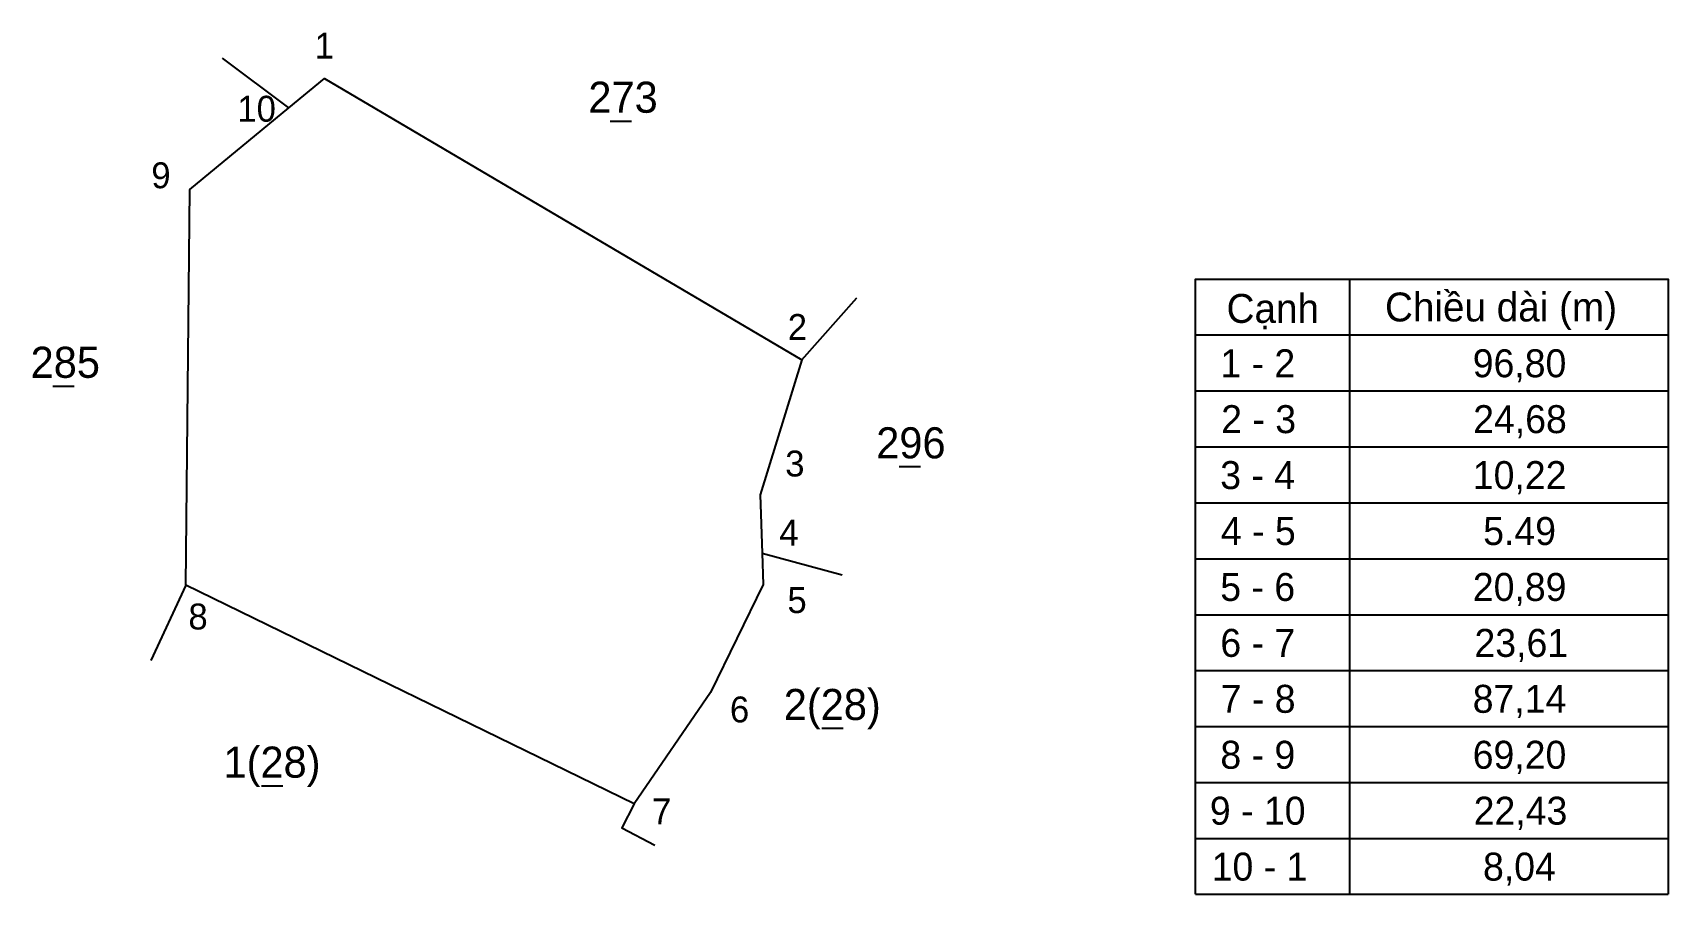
# Model space of a CAD drawing. Extents: x 533048 to 535865, y 1851772 to 1852328.
# Drawn here: x 533048.2 to 533334, y 1852102.5 to 1852253.1 of the extents above; entities that cross this region are included whole.
import ezdxf

# ---------------------------------------------------------------- set-up
doc = ezdxf.new("R2010")
doc.units = 0
doc.layers.add('Level 5', color=7, linetype='Continuous')

msp = doc.modelspace()

# ---------------------------------------------------------------- texts
at = {"layer": 'Level 5'}
for s, height, p in [('1', 4.53, (533097.44, 1852248.59)), ('273', 5.433, (533145.28, 1852239.12)), ('10', 4.527, (533083.94, 1852237.56)), ('9', 4.53, (533068.9, 1852225.92)), ('Cạnh', 5.053, (533256.82, 1852202.38)), ('Chiều dài (m)', 5.0526, (533284.51, 1852202.63)), ('2', 4.53, (533180.13, 1852199.39)), ('285', 5.433, (533047.8, 1852192.77)), ('1 - 2', 4.89, (533255.73, 1852192.87)), ('96,80', 4.89, (533299.84, 1852192.87)), ('2 - 3', 4.89, (533255.88, 1852183.1)), ('24,68', 4.89, (533299.92, 1852183.1)), ('296', 5.433, (533195.59, 1852178.69)), ('3', 4.53, (533179.69, 1852175.52)), ('3 - 4', 4.89, (533255.71, 1852173.32)), ('10,22', 4.89, (533299.86, 1852173.32)), ('4', 4.53, (533178.65, 1852163.44)), ('4 - 5', 4.89, (533255.82, 1852163.54)), ('5.49', 4.89, (533301.67, 1852163.54)), ('5 - 6', 4.89, (533255.72, 1852153.76)), ('20,89', 4.89, (533299.86, 1852153.76)), ('5', 4.53, (533180.07, 1852151.64)), ('8', 4.53, (533075.38, 1852148.77)), ('6 - 7', 4.89, (533255.74, 1852143.98)), ('23,61', 4.89, (533300.15, 1852143.98)), ('2(28)', 5.433, (533179.43, 1852132.94)), ('7 - 8', 4.89, (533255.79, 1852134.2)), ('87,14', 4.89, (533299.84, 1852134.2)), ('6', 4.53, (533170.02, 1852132.52)), ('8 - 9', 4.89, (533255.74, 1852124.42)), ('69,20', 4.89, (533299.84, 1852124.42)), ('1(28)', 5.433, (533081.51, 1852122.86)), ('7', 4.53, (533156.41, 1852114.7)), ('9 - 10', 4.89, (533253.9, 1852114.64)), ('22,43', 4.89, (533300.01, 1852114.64)), ('10 - 1', 4.89, (533254.22, 1852104.86)), ('8,04', 4.89, (533301.64, 1852104.86))]:
    msp.add_text(s, height=height, dxfattribs=at).set_placement(p)

# ---------------------------------------------------------------- linework, layer by layer
at = {"layer": 'Level 5'}
for p, q in [((533092.96, 1852239.96), (533081.36, 1852248.64)), ((533149.1, 1852237.67), (533152.83, 1852237.67)), ((533278.28, 1852210.04), (533278.28, 1852102.47)), ((533182.56, 1852195.93), (533192.19, 1852206.75)), ((533251.39, 1852200.26), (533334.02, 1852200.26)), ((533051.69, 1852191.32), (533055.43, 1852191.32)), ((533251.39, 1852190.48), (533334.02, 1852190.48)), ((533251.39, 1852180.7), (533334.02, 1852180.7)), ((533199.58, 1852177.24), (533203.33, 1852177.24)), ((533251.39, 1852170.92), (533334.02, 1852170.92)), ((533175.66, 1852162.11), (533189.64, 1852158.31)), ((533251.39, 1852161.14), (533334.02, 1852161.14)), ((533074.93, 1852156.49), (533068.8, 1852143.36)), ((533251.39, 1852151.36), (533334.02, 1852151.36)), ((533251.39, 1852141.58), (533334.02, 1852141.58)), ((533251.39, 1852131.8), (533334.02, 1852131.8)), ((533186.09, 1852131.49), (533189.82, 1852131.49)), ((533088.17, 1852121.41), (533091.9, 1852121.41)), ((533251.39, 1852122.02), (533334.02, 1852122.02)), ((533251.39, 1852112.25), (533334.02, 1852112.25)), ((533251.39, 1852102.47), (533334.02, 1852102.47))]:
    msp.add_line(p, q, dxfattribs=at)
msp.add_lwpolyline([(533074.93, 1852156.49), (533075.65, 1852225.69), (533092.96, 1852239.96), (533099.16, 1852245.08), (533182.56, 1852195.93), (533175.33, 1852172.33), (533175.66, 1852162.11), (533175.83, 1852156.63), (533166.61, 1852137.78), (533153.26, 1852118.31)], close=True, dxfattribs=at)
for points in [[(533251.39, 1852102.47), (533251.39, 1852210.04), (533334.02, 1852210.04), (533334.02, 1852102.47)], [(533153.26, 1852118.31), (533151.12, 1852114.08), (533156.9, 1852111.08)]]:
    msp.add_lwpolyline(points, dxfattribs=at)

msp.set_redraw_order([(e.dxf.handle, doc.entitydb.next_handle()) for e in msp.query("TEXT MTEXT ATTDEF DIMENSION ARC_DIMENSION")])  # texts and dimensions are drawn at this point

doc.saveas('drawing.dxf')
